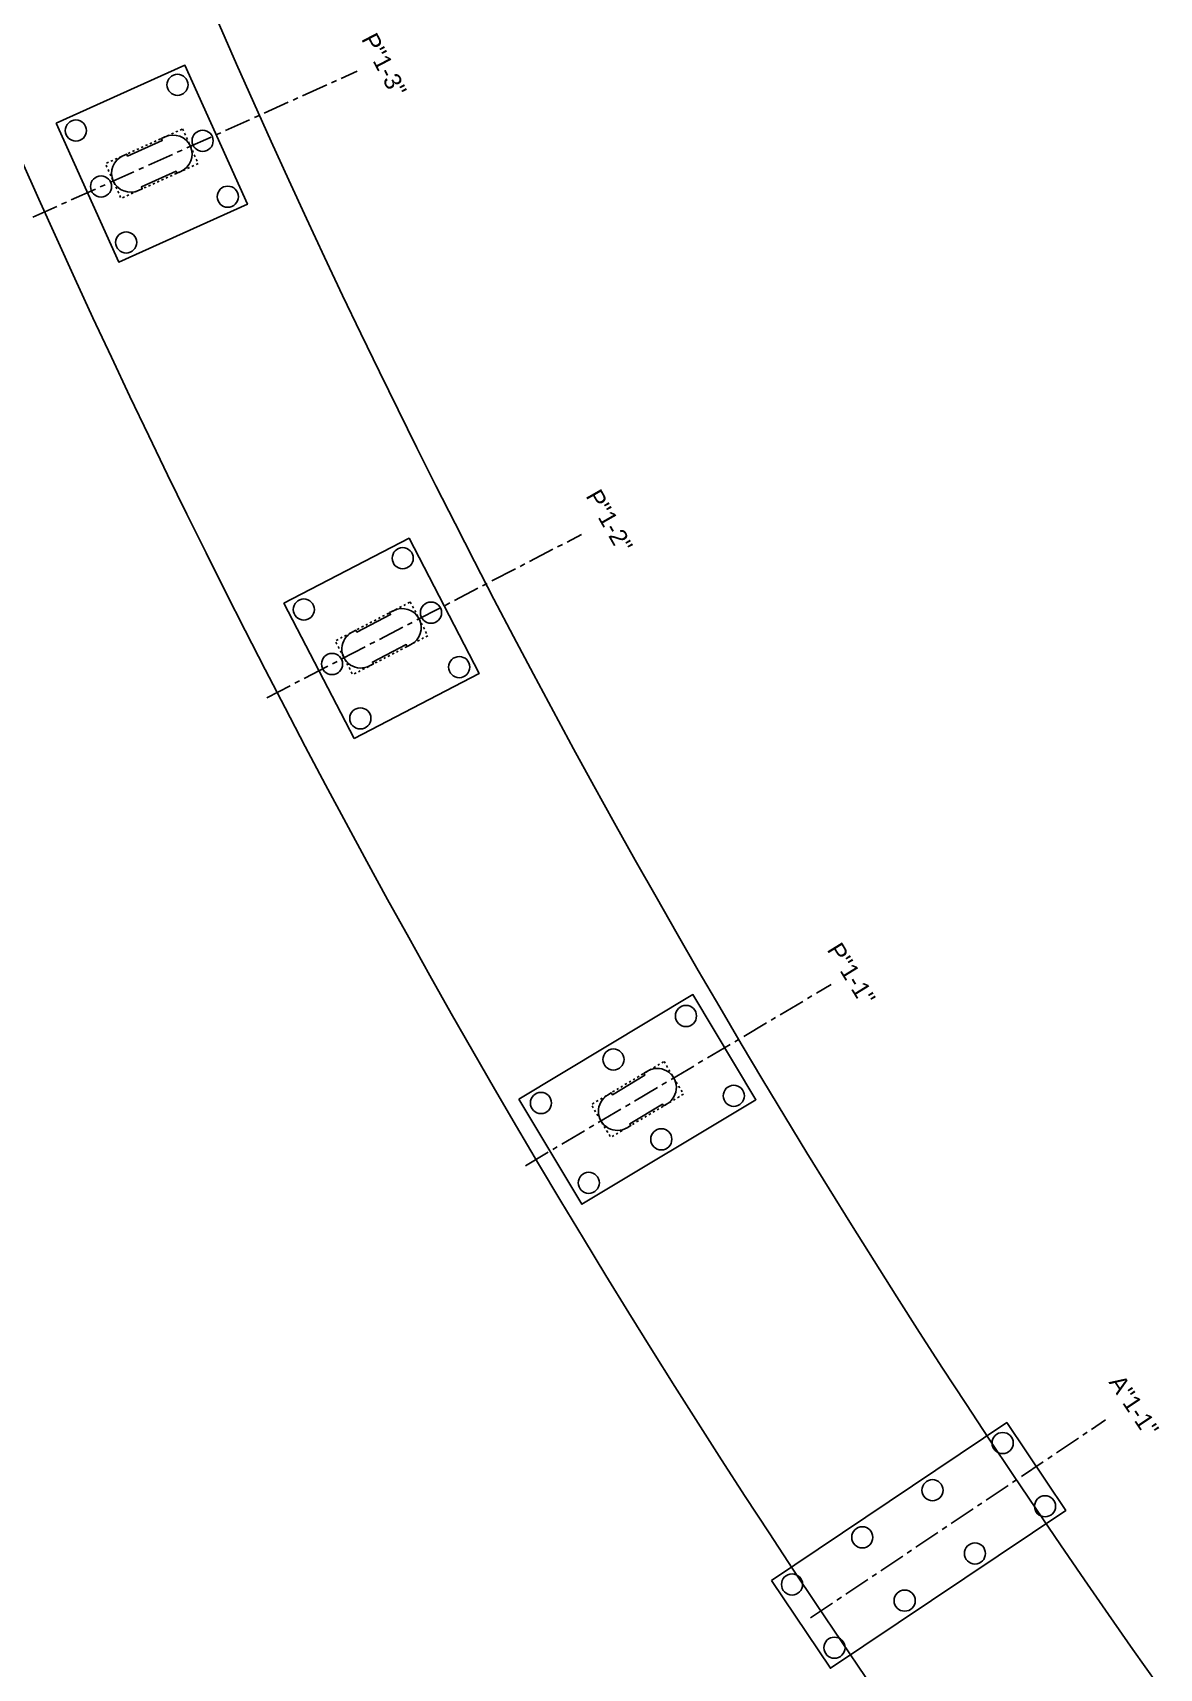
# Model space of a CAD drawing. Header units: metres. Extents: x 205641 to 206312, y 3634803 to 3635354.
# Drawn here: x 206049.4 to 206102.7, y 3635013.1 to 3635090.4 of the extents above; entities that cross this region are included whole.
import ezdxf

# ---------------------------------------------------------------- set-up
doc = ezdxf.new("R2010")
doc.units = ezdxf.units.M
for name, pattern in [('0', [0]), ('CENTER', [2, 1.25, -0.25, 0.25, -0.25]), ('DOT2', [0.125, 0, -0.125])]:
    doc.linetypes.add(name, pattern=pattern)
for name, color, linetype in [('column', 10, 'Continuous'), ('New Jersey', 220, 'Continuous'), ('OFFSET COLUMN', 7, 'Continuous'), ('piles', 35, 'Continuous'), ('rc', 5, 'Continuous'), ('WES-AXES', 10, 'CENTER')]:
    doc.layers.add(name, color=color, linetype=linetype)
doc.styles.add('Arial', font='arial.ttf')

msp = doc.modelspace()

# ---------------------------------------------------------------- texts
at = {"style": 'Arial'}
for s, rotation, p in [(' P"1-3"', 297.67469, (206064.823, 3635090.402, 29.519)), (' P"1-2"', 299.65703, (206075.425, 3635068.793, 29.519)), (' P"1-1"', 301.63937, (206086.821, 3635047.331, 29.519)), (' A"1-1"', 303.62171, (206100.142, 3635026.869, 29.519)), (' A"1-1"', 303.62171, (206100.142, 3635026.869, 29.519))]:
    msp.add_text(s, height=0.81, rotation=rotation, dxfattribs=at).set_placement(p)

# ---------------------------------------------------------------- linework, layer by layer
at = {"layer": 'column'}
for points in [[(206054.444, 3635082.954), (206054.626, 3635083.036), (206054.585, 3635083.128), (206056.227, 3635083.866), (206056.268, 3635083.774), (206056.45, 3635083.856, 1), (206055.712, 3635085.498), (206055.53, 3635085.416), (206055.571, 3635085.325), (206053.929, 3635084.587), (206053.888, 3635084.678), (206053.706, 3635084.596, 1), (206054.444, 3635082.954)], [(206065.381, 3635060.477), (206065.559, 3635060.569), (206065.513, 3635060.658), (206067.11, 3635061.487), (206067.156, 3635061.398), (206067.334, 3635061.49, 1), (206066.505, 3635063.088), (206066.327, 3635062.996), (206066.373, 3635062.907), (206064.776, 3635062.078), (206064.73, 3635062.167), (206064.552, 3635062.075, 1), (206065.381, 3635060.477)], [(206077.563, 3635038.643), (206077.734, 3635038.746), (206077.683, 3635038.832), (206079.227, 3635039.757), (206079.278, 3635039.672), (206079.45, 3635039.774, 1), (206078.524, 3635041.318), (206078.352, 3635041.215), (206078.404, 3635041.13), (206076.86, 3635040.204), (206076.809, 3635040.29), (206076.637, 3635040.187, 1), (206077.563, 3635038.643)]]:
    msp.add_lwpolyline(points, format="xyb", dxfattribs=at)
at = {"layer": 'New Jersey', "color": 6, "transparency": 33554585}
for points in [[(205641.432, 3635261.866, 0.067918), (205763.005, 3635320.477, -0.4883), (206004.671, 3635239.416), (206046.502, 3635120.66, 0.073302), (206106.17, 3635007.44), (206116.895, 3634992.772, 0.045362), (206200.617, 3634897.704), (206242.589, 3634857.963, 0.044333), (206311.573, 3634803.365)], [(206225.298, 3634859.218, -0.005353), (206214.137, 3634869.561), (206192.957, 3634889.615, -0.045362), (206107.903, 3634986.197), (206097.178, 3635000.864, -0.073302), (206035.995, 3635116.959), (205994.164, 3635235.715, 0.4883), (205769.155, 3635311.188, -0.067918), (205644.869, 3635251.27)]]:
    msp.add_lwpolyline(points, format="xyb", dxfattribs=at)
at = {"layer": 'OFFSET COLUMN', "linetype": 'DOT2', "transparency": 33554585, "flags": 128}
for points in [[(206056.533, 3635085.867), (206057.271, 3635084.226), (206053.623, 3635082.585), (206052.885, 3635084.227)], [(206067.304, 3635063.503), (206068.133, 3635061.905), (206064.582, 3635060.063), (206063.753, 3635061.66)], [(206079.306, 3635041.774), (206080.223, 3635040.225), (206076.781, 3635038.187), (206075.864, 3635039.736)]]:
    msp.add_lwpolyline(points, close=True, dxfattribs=at)
at = {"layer": 'piles', "color": 2, "transparency": 33554585}
for centre in [(206056.292, 3635087.952), (206051.486, 3635085.791), (206057.481, 3635085.307), (206052.675, 3635083.146), (206058.67, 3635082.662), (206053.864, 3635080.501), (206066.946, 3635065.57), (206062.268, 3635063.143), (206068.282, 3635062.996), (206063.604, 3635060.569), (206069.617, 3635060.422), (206064.94, 3635057.995), (206080.342, 3635043.925), (206076.912, 3635041.867), (206073.482, 3635039.81), (206082.605, 3635040.151), (206079.175, 3635038.094), (206075.745, 3635036.036), (206095.323, 3635023.733), (206092.003, 3635021.502), (206097.329, 3635020.744), (206088.681, 3635019.274), (206094.01, 3635018.511), (206085.36, 3635017.046), (206090.688, 3635016.283), (206087.366, 3635014.054)]:
    msp.add_circle(centre, 0.5, dxfattribs=at).dxf.unprotected_set("ltscale", 0)
at = {"layer": 'rc', "color": 3, "linetype": '0', "transparency": 33554585}
for points in [[(206050.56, 3635086.142), (206053.513, 3635079.575), (206059.596, 3635082.31), (206056.643, 3635088.877)], [(206064.641, 3635057.051), (206061.325, 3635063.442), (206067.245, 3635066.514), (206070.561, 3635060.123)], [(206072.435, 3635039.999), (206075.418, 3635035.025), (206083.651, 3635039.962), (206080.669, 3635044.936)], [(206084.39, 3635017.235), (206087.175, 3635013.082), (206098.304, 3635020.547), (206095.518, 3635024.699)]]:
    msp.add_lwpolyline(points, close=True, dxfattribs=at)
at = {"layer": 'WES-AXES', "linetype": 'CENTER'}
for p, q in [((206049.443, 3635081.693), (206064.798, 3635088.596)), ((206060.515, 3635058.966), (206075.396, 3635066.688)), ((206072.752, 3635036.846), (206087.207, 3635045.408)), ((206086.24, 3635015.466), (206100.192, 3635024.824))]:
    msp.add_line(p, q, dxfattribs=at)

msp.set_redraw_order([(e.dxf.handle, doc.entitydb.next_handle()) for e in msp.query("TEXT MTEXT ATTDEF DIMENSION ARC_DIMENSION")])  # texts and dimensions are drawn at this point

doc.saveas('drawing.dxf')
